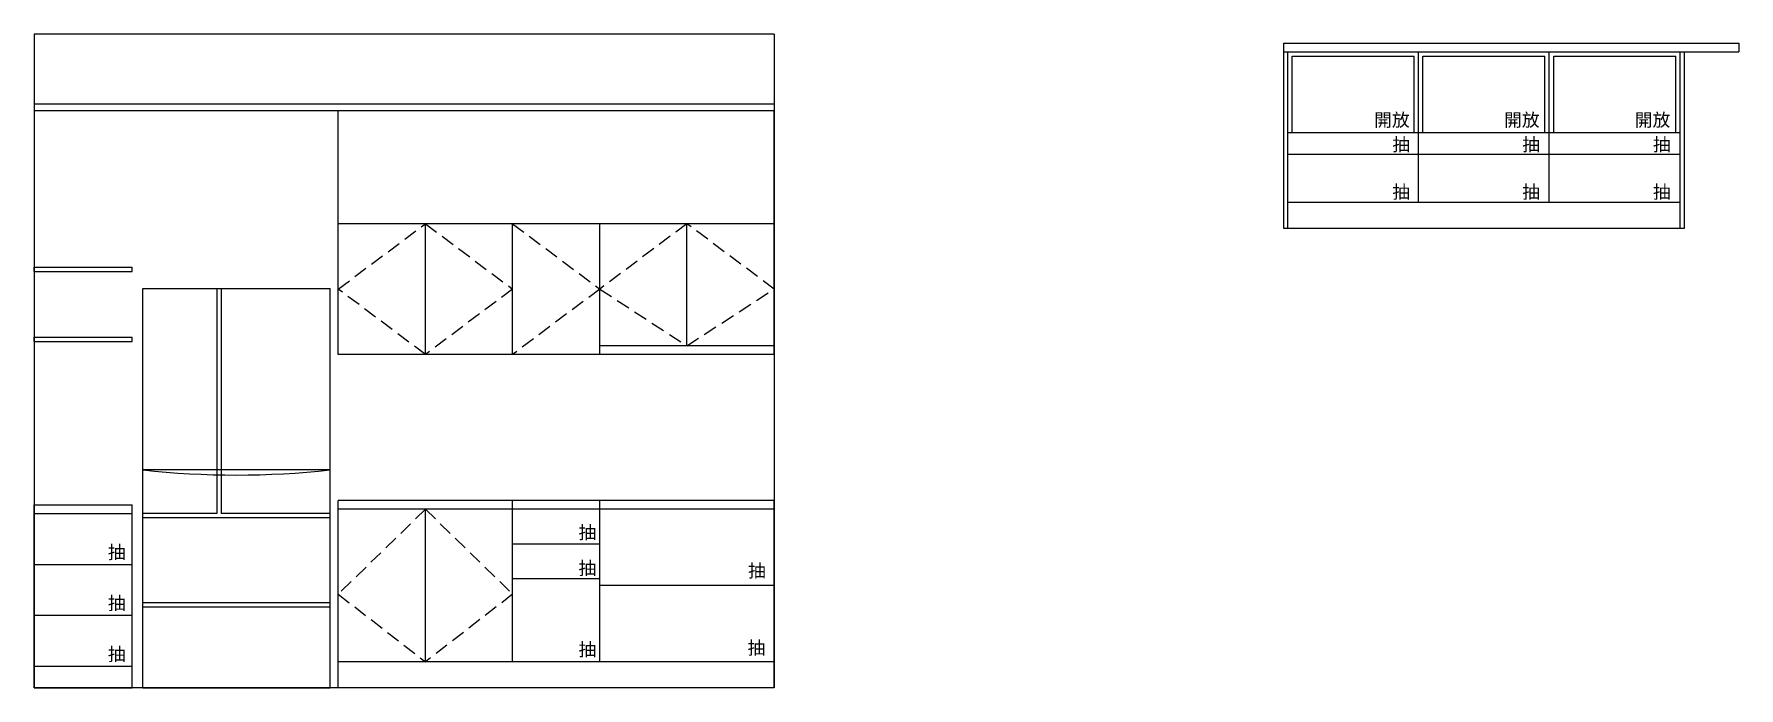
# Model space of a CAD drawing. Header units: millimetres. Extents: x -2628 to 3435, y -3699 to 2704.
# Drawn here: x 2260 to 3043, y 44 to 344 of the extents above; entities that cross this region are included whole.
import ezdxf
from ezdxf.enums import TextEntityAlignment as Align

# ---------------------------------------------------------------- set-up
doc = ezdxf.new("R2010")
doc.units = ezdxf.units.MM
doc.linetypes.add('HIDDEN', pattern=[9.525, 6.35, -3.175])
for name, color, linetype in [('03-結構牆', 253, 'Continuous'), ('06-傢俱', 6, 'Continuous'), ('10-標註', 140, 'Continuous')]:
    doc.layers.add(name, color=color, linetype=linetype)
doc.styles.get("Standard").update_dxf_attribs({"font": 'arial.ttf'})

msp = doc.modelspace()

# ---------------------------------------------------------------- texts
at = {"layer": '10-標註'}
for s, p in [('開放', (2883.41, 305.06)), ('開放', (2943.04, 305.06)), ('開放', (3003.01, 305.06)), ('抽', (2887.69, 293.83)), ('抽', (2947.32, 293.83)), ('抽', (3007.29, 293.83)), ('抽', (2887.69, 272.05)), ('抽', (2947.32, 272.05)), ('抽', (3007.29, 272.05)), ('抽', (2514.22, 115.84)), ('抽', (2298.21, 106.69)), ('抽', (2514.22, 99.4)), ('抽', (2592.01, 98.24)), ('抽', (2298.21, 83.32)), ('抽', (2298.21, 59.94)), ('抽', (2514.22, 62.11)), ('抽', (2591.78, 62.83))]:
    msp.add_text(s, height=6, dxfattribs=at).set_placement(p, align=Align.MIDDLE)

# ---------------------------------------------------------------- blocks, each defined once
blk = doc.blocks.new('冰箱立面')
at = {"layer": '06-傢俱'}
for p, q in [((0, 0), (0, 183.3)), ((0, 183.3), (86, 183.3)), ((34, 183.3), (34, 80)), ((36, 183.3), (36, 80)), ((86, 0), (86, 183.3)), ((86, 100), (0, 100)), ((34, 80), (0, 80)), ((86, 80), (36, 80)), ((86, 78), (0, 78)), ((86, 39), (0, 39)), ((86, 37), (0, 37)), ((0, 0), (86, 0))]:
    blk.add_line(p, q, dxfattribs=at)
blk.add_arc((43, 495.44), 397.77, 263.79401, 276.20599, dxfattribs=at)

# ---------------------------------------------------------------- linework, layer by layer
at = {"layer": '03-結構牆'}
for p, q in [((2260.27, 344.33), (2260.27, 44.33)), ((2599.87, 344.33), (2260.27, 344.33)), ((2599.87, 344.33), (2599.87, 44.33)), ((2260.27, 312.33), (2599.87, 312.33)), ((2260.27, 309.33), (2599.87, 309.33)), ((2599.87, 44.33), (2260.27, 44.33))]:
    msp.add_line(p, q, dxfattribs=at)
at = {"layer": '06-傢俱'}
for p, q in [((2833.65, 340.21), (2833.65, 255.21)), ((2833.65, 340.21), (2835.65, 340.21)), ((2833.65, 340.21), (3042.65, 340.21)), ((3042.65, 340.21), (3042.65, 336.21)), ((2833.65, 336.21), (3042.65, 336.21)), ((2835.65, 255.21), (2835.65, 336.21)), ((2837.65, 334.21), (2893.65, 334.21)), ((2837.65, 299.21), (2837.65, 334.21)), ((2893.65, 299.21), (2893.65, 334.21)), ((2895.65, 267.21), (2895.65, 336.21)), ((2897.65, 299.21), (2897.65, 334.21)), ((2897.65, 334.21), (2953.65, 334.21)), ((2953.65, 299.21), (2953.65, 334.21)), ((2955.65, 267.21), (2955.65, 336.21)), ((2957.65, 299.21), (2957.65, 334.21)), ((2957.65, 334.21), (3013.65, 334.21)), ((3013.65, 299.21), (3013.65, 334.21)), ((3015.65, 255.21), (3015.65, 336.21)), ((3017.65, 255.21), (3017.65, 336.21)), ((2399.87, 197.33), (2399.87, 309.33)), ((2399.87, 309.33), (2599.87, 309.33)), ((2599.87, 197.33), (2599.87, 309.33)), ((2835.65, 299.21), (3015.65, 299.21)), ((2835.65, 289.21), (3015.65, 289.21)), ((2835.65, 267.21), (3015.65, 267.21)), ((2599.87, 257.33), (2399.87, 257.33)), ((2439.87, 197.33), (2439.87, 257.33)), ((2479.87, 197.33), (2479.87, 257.33)), ((2519.87, 197.33), (2519.87, 257.33)), ((2559.87, 201.33), (2559.87, 257.33)), ((2833.65, 255.21), (2835.65, 255.21)), ((2835.65, 255.21), (2895.65, 255.21)), ((2895.65, 255.21), (2955.65, 255.21)), ((2955.65, 255.21), (3017.65, 255.21)), ((2260.27, 237.33), (2305.27, 237.33)), ((2260.27, 235.33), (2260.27, 237.33)), ((2260.27, 235.33), (2305.27, 235.33)), ((2305.27, 235.33), (2305.27, 237.33)), ((2260.27, 205.33), (2305.27, 205.33)), ((2260.27, 203.33), (2260.27, 205.33)), ((2305.27, 203.33), (2305.27, 205.33)), ((2260.27, 203.33), (2305.27, 203.33)), ((2599.87, 197.33), (2399.87, 197.33)), ((2599.87, 201.33), (2519.87, 201.33)), ((2260.27, 44.33), (2260.27, 128.33)), ((2260.27, 128.33), (2305.27, 128.33)), ((2305.27, 44.33), (2305.27, 128.33)), ((2599.87, 130.33), (2399.87, 130.33)), ((2399.87, 44.33), (2399.87, 130.33)), ((2599.87, 126.33), (2399.87, 126.33)), ((2439.87, 56.33), (2439.87, 126.33)), ((2479.87, 56.33), (2479.87, 130.33)), ((2519.87, 56.33), (2519.87, 130.33)), ((2599.87, 44.33), (2599.87, 130.33)), ((2260.27, 124.33), (2305.27, 124.33)), ((2519.87, 110.33), (2479.87, 110.33)), ((2260.27, 101), (2305.27, 101)), ((2519.87, 94.33), (2479.87, 94.33)), ((2599.87, 91.33), (2519.87, 91.33)), ((2260.27, 77.66), (2305.27, 77.66)), ((2599.87, 56.33), (2399.87, 56.33)), ((2260.27, 54.33), (2305.27, 54.33)), ((2260.27, 44.33), (2305.27, 44.33)), ((2599.87, 44.33), (2399.87, 44.33))]:
    msp.add_line(p, q, dxfattribs=at)
at = {"layer": '06-傢俱', "linetype": 'HIDDEN'}
for p, q in [((2399.87, 227.33), (2439.87, 257.33)), ((2439.87, 257.33), (2479.87, 227.33)), ((2479.87, 257.33), (2519.87, 227.33)), ((2559.87, 257.33), (2519.87, 227.33)), ((2599.87, 227.33), (2559.87, 257.33)), ((2439.87, 197.33), (2399.87, 227.33)), ((2479.87, 227.33), (2439.87, 197.33)), ((2519.87, 227.33), (2479.87, 197.33)), ((2519.87, 227.33), (2559.87, 201.33)), ((2559.87, 201.33), (2599.87, 227.33)), ((2439.87, 126.33), (2399.87, 87.33)), ((2439.87, 126.33), (2479.87, 87.33)), ((2399.87, 87.33), (2439.87, 56.33)), ((2479.87, 87.33), (2439.87, 56.33))]:
    msp.add_line(p, q, dxfattribs=at)

# ---------------------------------------------------------------- block references
at = {"layer": '06-傢俱'}
msp.add_blockref('冰箱立面', (2310.15, 44.33), dxfattribs=at)

msp.set_redraw_order([(e.dxf.handle, doc.entitydb.next_handle()) for e in msp.query("TEXT MTEXT ATTDEF DIMENSION ARC_DIMENSION")])  # texts and dimensions are drawn at this point

doc.saveas('drawing.dxf')
